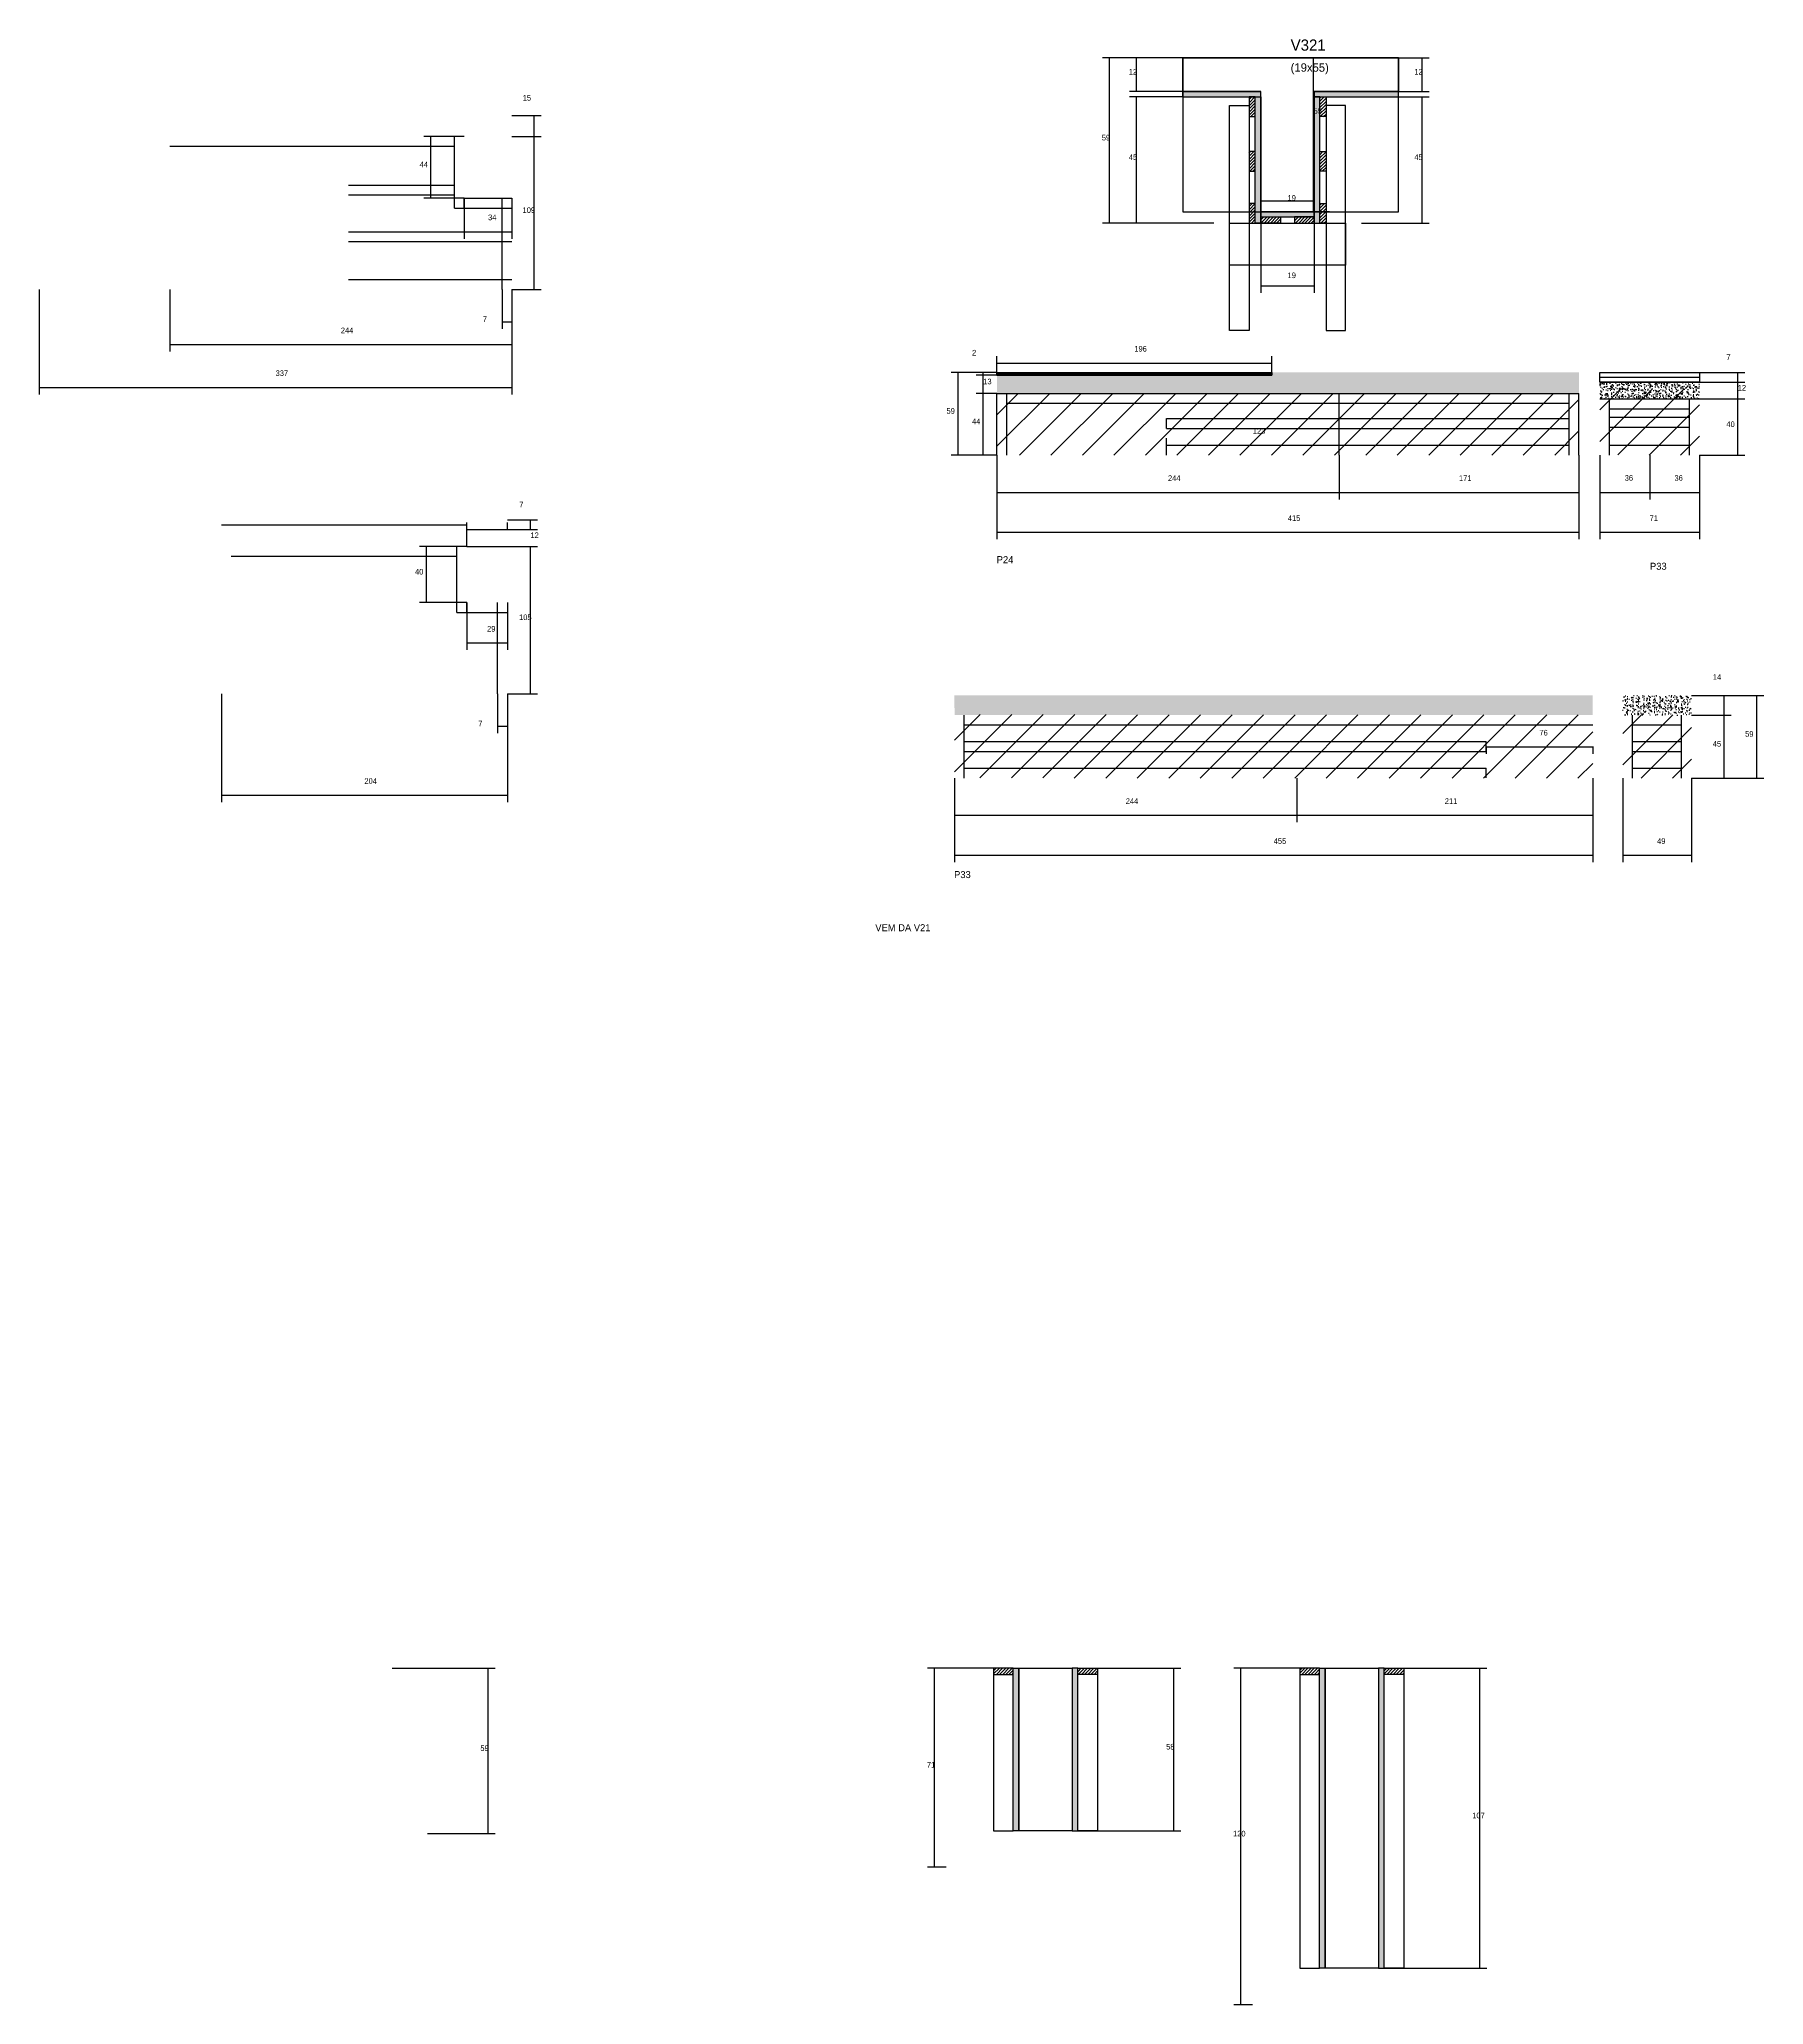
# Model space of a CAD drawing. Header units: metres. Extents: x 6146 to 7376, y 2215 to 3617.
import ezdxf

# ---------------------------------------------------------------- set-up
doc = ezdxf.new("R2010")
doc.units = ezdxf.units.M
for name, color, linetype in [('CONCRETO', 251, 'Continuous'), ('COTA', 241, 'Continuous'), ('Cota Seção (2x)', 4, 'Continuous'), ('Hachura', 253, 'Continuous'), ('Madeira', 126, 'Continuous'), ('NOMENCLATURA', 7, 'Continuous'), ('Painéis', 200, 'Continuous'), ('REAPROVEITAMENTO', 251, 'Continuous'), ('SARR_2.2x7', 40, 'Continuous'), ('SARR_3.5x7', 81, 'Continuous'), ('SARR_EDITAR', 141, 'Continuous'), ('Texto Seção', 7, 'Continuous')]:
    doc.layers.add(name, color=color, linetype=linetype)

msp = doc.modelspace()

# ---------------------------------------------------------------- hatches: boundary and pattern name
at = {"layer": 'COTA'}
h = msp.add_hatch(dxfattribs=at)
h.set_pattern_fill('AR-CONC', scale=0.03)
h.paths.add_polyline_path([(7024.7, 3377.1), (6828.7, 3377.1), (6828.7, 3377.1), (6828.7, 3364.1), (6828.7, 3364.1), (7243.7, 3364.1), (7243.7, 3364.1), (7243.7, 3379.1), (7243.7, 3379.1), (7024.7, 3379.1), (7024.7, 3379.1), (7024.7, 3377.1)])
h = msp.add_hatch(dxfattribs=at)
h.set_pattern_fill('AR-CONC', scale=0.03)
h.paths.add_polyline_path([(7329.7, 3360.1), (7329.7, 3372.1), (7329.7, 3372.1), (7258.7, 3372.1), (7258.7, 3372.1), (7258.7, 3360.1), (7258.7, 3360.1), (7329.7, 3360.1)])
h = msp.add_hatch(dxfattribs=at)
h.set_pattern_fill('AR-CONC', scale=0.03)
h.paths.add_polyline_path([(7253.6, 3134.7), (7253.6, 3148.7), (7253.6, 3148.7), (6798.3, 3148.7), (6798.3, 3148.7), (6798.6, 3134.7), (6798.6, 3134.7), (7253.6, 3134.7)])
h = msp.add_hatch(dxfattribs=at)
h.set_pattern_fill('AR-CONC', scale=0.03)
h.paths.add_polyline_path([(7324, 3134.7), (7324, 3148.7), (7324, 3148.7), (7275, 3148.7), (7275, 3148.7), (7275, 3134.7), (7275, 3134.7), (7324, 3134.7)])
at = {"layer": 'Hachura'}
h = msp.add_hatch(color=8, dxfattribs=at)
h.dxf.hatch_style = 1
h.paths.add_polyline_path([(7017, 3575.5), (7017, 3579.5), (7017, 3579.5), (6961.4, 3579.5), (6961.4, 3579.5), (6961.4, 3575.5), (6961.4, 3575.5), (7017, 3575.5)])
h = msp.add_hatch(dxfattribs=at)
h.set_pattern_fill('ANSI31', scale=0.5)
h.paths.add_polyline_path([(7008.6, 3561.5), (7013, 3561.5), (7013, 3561.5), (7013, 3575.5), (7013, 3575.5), (7008.6, 3575.5), (7008.6, 3575.5), (7008.6, 3561.5)])
h = msp.add_hatch(color=8, dxfattribs=at)
h.dxf.hatch_style = 1
h.paths.add_polyline_path([(7013, 3575.5), (7017, 3575.5), (7017, 3575.5), (7017, 3485.5), (7017, 3485.5), (7013, 3485.5), (7013, 3485.5), (7013, 3575.5)])
h = msp.add_hatch(color=8, dxfattribs=at)
h.dxf.hatch_style = 1
h.paths.add_polyline_path([(7115, 3575.5), (7115, 3579.5), (7115, 3579.5), (7055, 3579.5), (7055, 3579.5), (7055, 3575.5), (7055, 3575.5), (7115, 3575.5)])
h = msp.add_hatch(color=8, dxfattribs=at)
h.dxf.hatch_style = 1
h.paths.add_polyline_path([(7059, 3575.5), (7055, 3575.5), (7055, 3575.5), (7055, 3485.5), (7055, 3485.5), (7059, 3485.5), (7059, 3485.5), (7059, 3575.5)])
h = msp.add_hatch(dxfattribs=at)
h.set_pattern_fill('ANSI31', scale=0.5)
h.paths.add_polyline_path([(7063.4, 3561.5), (7059, 3561.5), (7059, 3561.5), (7059, 3575.5), (7059, 3575.5), (7063.4, 3575.5), (7063.4, 3575.5), (7063.4, 3561.5)])
h = msp.add_hatch(dxfattribs=at)
h.set_pattern_fill('ANSI31', scale=0.5)
h.paths.add_polyline_path([(7008.6, 3522.5), (7013, 3522.5), (7013, 3522.5), (7013, 3536.5), (7013, 3536.5), (7008.6, 3536.5), (7008.6, 3536.5), (7008.6, 3522.5)])
h = msp.add_hatch(dxfattribs=at)
h.set_pattern_fill('ANSI31', scale=0.5)
h.paths.add_polyline_path([(7063.4, 3522.5), (7059, 3522.5), (7059, 3522.5), (7059, 3536.5), (7059, 3536.5), (7063.4, 3536.5), (7063.4, 3536.5), (7063.4, 3522.5)])
h = msp.add_hatch(dxfattribs=at)
h.set_pattern_fill('ANSI31', scale=0.5)
h.paths.add_polyline_path([(7008.6, 3485.5), (7013, 3485.5), (7013, 3485.5), (7013, 3499.5), (7013, 3499.5), (7008.6, 3499.5), (7008.6, 3499.5), (7008.6, 3485.5)])
h = msp.add_hatch(color=8, dxfattribs=at)
h.dxf.hatch_style = 1
h.paths.add_polyline_path([(7055, 3489.9), (7055, 3493.5), (7055, 3493.5), (7017, 3493.5), (7017, 3493.5), (7017, 3489.9), (7017, 3489.9), (7055, 3489.9)])
h = msp.add_hatch(dxfattribs=at)
h.set_pattern_fill('ANSI31', scale=0.5)
h.paths.add_polyline_path([(7063.4, 3485.5), (7059, 3485.5), (7059, 3485.5), (7059, 3499.5), (7059, 3499.5), (7063.4, 3499.5), (7063.4, 3499.5), (7063.4, 3485.5)])
h = msp.add_hatch(dxfattribs=at)
h.set_pattern_fill('ANSI31', scale=0.5)
h.paths.add_polyline_path([(7017, 3485.5), (7017, 3489.9), (7017, 3489.9), (7031, 3489.9), (7031, 3489.9), (7031, 3485.5), (7031, 3485.5), (7017, 3485.5)])
h = msp.add_hatch(dxfattribs=at)
h.set_pattern_fill('ANSI31', scale=0.5)
h.paths.add_polyline_path([(7055, 3485.5), (7055, 3489.9), (7055, 3489.9), (7041, 3489.9), (7041, 3489.9), (7041, 3485.5), (7041, 3485.5), (7055, 3485.5)])
h = msp.add_hatch(dxfattribs=at)
h.set_pattern_fill('ANSI31', scale=0.5)
h.paths.add_polyline_path([(6840.4, 2450.5), (6840.4, 2454.9), (6840.4, 2454.9), (6826.4, 2454.9), (6826.4, 2454.9), (6826.4, 2450.5), (6826.4, 2450.5), (6840.4, 2450.5)])
h = msp.add_hatch(color=8, dxfattribs=at)
h.dxf.hatch_style = 1
h.paths.add_polyline_path([(6840.4, 2338.9), (6844.4, 2338.9), (6844.4, 2338.9), (6844.4, 2454.9), (6844.4, 2454.9), (6840.4, 2454.9), (6840.4, 2454.9), (6840.4, 2338.9)])
h = msp.add_hatch(color=8, dxfattribs=at)
h.dxf.hatch_style = 1
h.paths.add_polyline_path([(6882.4, 2338.9), (6886.4, 2338.9), (6886.4, 2338.9), (6886.4, 2454.9), (6886.4, 2454.9), (6882.4, 2454.9), (6882.4, 2454.9), (6882.4, 2338.9)])
h = msp.add_hatch(dxfattribs=at)
h.set_pattern_fill('ANSI31', scale=0.5)
h.paths.add_polyline_path([(6886.4, 2450.5), (6886.4, 2454.9), (6886.4, 2454.9), (6900.4, 2454.9), (6900.4, 2454.9), (6900.4, 2450.5), (6900.4, 2450.5), (6886.4, 2450.5)])
h = msp.add_hatch(dxfattribs=at)
h.set_pattern_fill('ANSI31', scale=0.5)
h.paths.add_polyline_path([(7058.8, 2450.5), (7058.8, 2454.9), (7058.8, 2454.9), (7044.8, 2454.9), (7044.8, 2454.9), (7044.8, 2450.5), (7044.8, 2450.5), (7058.8, 2450.5)])
h = msp.add_hatch(color=8, dxfattribs=at)
h.dxf.hatch_style = 1
h.paths.add_polyline_path([(7058.8, 2240.9), (7062.8, 2240.9), (7062.8, 2240.9), (7062.8, 2454.9), (7062.8, 2454.9), (7058.8, 2454.9), (7058.8, 2454.9), (7058.8, 2240.9)])
h = msp.add_hatch(color=8, dxfattribs=at)
h.dxf.hatch_style = 1
h.paths.add_polyline_path([(7100.8, 2240.9), (7104.8, 2240.9), (7104.8, 2240.9), (7104.8, 2454.9), (7104.8, 2454.9), (7100.8, 2454.9), (7100.8, 2454.9), (7100.8, 2240.9)])
h = msp.add_hatch(dxfattribs=at)
h.set_pattern_fill('ANSI31', scale=0.5)
h.paths.add_polyline_path([(7104.8, 2450.5), (7104.8, 2454.9), (7104.8, 2454.9), (7118.8, 2454.9), (7118.8, 2454.9), (7118.8, 2450.5), (7118.8, 2450.5), (7104.8, 2450.5)])
at = {"layer": 'REAPROVEITAMENTO'}
h = msp.add_hatch(dxfattribs=at)
h.set_pattern_fill('ANSI31', scale=5)
h.paths.add_polyline_path([(7329.7, 3320), (7329.7, 3367.2), (7329.7, 3367.2), (7258.7, 3367.3), (7258.7, 3367.3), (7258.7, 3320.2), (7258.7, 3320.2), (7329.7, 3320)])
h = msp.add_hatch(dxfattribs=at)
h.set_pattern_fill('ANSI31', scale=5)
h.paths.add_polyline_path([(7243.7, 3320.1), (7243.7, 3364.1), (7243.7, 3364.1), (6828.7, 3364.1), (6828.7, 3364.1), (6828.7, 3320.1), (6828.7, 3320.1), (7243.7, 3320.1)])
h = msp.add_hatch(dxfattribs=at)
h.set_pattern_fill('ANSI31', scale=5)
h.paths.add_polyline_path([(7253.6, 3089.7), (7253.6, 3134.8), (7253.6, 3134.8), (6798.6, 3135), (6798.6, 3135), (6798.6, 3089.8), (6798.6, 3089.8), (7253.6, 3089.7)])
h = msp.add_hatch(dxfattribs=at)
h.set_pattern_fill('ANSI31', scale=5)
h.paths.add_polyline_path([(7324, 3089.7), (7324, 3134.8), (7324, 3134.8), (7275, 3135), (7275, 3135), (7275, 3089.8), (7275, 3089.8), (7324, 3089.7)])

# ---------------------------------------------------------------- linework, layer by layer
at = {"layer": 'CONCRETO'}
for points in [[(6961.4, 3579.5), (6961.4, 3603.5), (7115, 3603.5), (7115, 3579.5), (7055, 3579.5), (7055, 3493.5), (7017, 3493.5), (7017, 3579.5)], [(6961.4, 3493.5), (7115, 3493.5), (7115, 3603.5), (6961.4, 3603.5)], [(6844.4, 2454.9), (6844.4, 2454.9), (6882.4, 2454.9), (6882.4, 2426.9), (6882.4, 2426.9), (6882.4, 2338.9), (6844.4, 2338.9), (6844.4, 2454.9)], [(7062.8, 2454.9), (7062.8, 2454.9), (7100.8, 2454.9), (7100.8, 2426.9), (7100.8, 2426.9), (7100.8, 2240.9), (7062.8, 2240.9), (7062.8, 2454.9)]]:
    msp.add_lwpolyline(points, close=True, dxfattribs=at)
at = {"layer": 'COTA'}
for p, q in [((6961.4, 3603.5), (6904, 3603.5)), ((6909, 3485.5), (6909, 3603.5)), ((6961.4, 3603.5), (6923.3, 3603.5)), ((6928.3, 3579.5), (6928.3, 3603.5)), ((7115, 3603.5), (7136.9, 3603.5)), ((7131.9, 3579.5), (7131.9, 3603.5)), ((6961.4, 3579.5), (6923.3, 3579.5)), ((6961.4, 3575.5), (6923.3, 3575.5)), ((6928.3, 3485.5), (6928.3, 3575.5)), ((7115, 3579.5), (7136.9, 3579.5)), ((7115, 3575.5), (7136.9, 3575.5)), ((7131.9, 3485.5), (7131.9, 3575.5)), ((6482.9, 3562.3), (6503.7, 3562.3)), ((6498.7, 3547.3), (6498.7, 3562.3)), ((6448.9, 3547.3), (6420.1, 3547.3)), ((6425.1, 3503.3), (6425.1, 3547.3)), ((6482.9, 3547.3), (6503.7, 3547.3)), ((6482.9, 3547.3), (6503.7, 3547.3)), ((6498.7, 3438.3), (6498.7, 3547.3)), ((6448.9, 3503.3), (6420.1, 3503.3)), ((6448.9, 3503.3), (6448.9, 3474.4)), ((6482.9, 3503.3), (6482.9, 3474.4)), ((6448.9, 3479.4), (6482.9, 3479.4)), ((6983.4, 3485.5), (6904, 3485.5)), ((6983.4, 3485.5), (6923.3, 3485.5)), ((7017, 3485.5), (7017, 3435.8)), ((7055, 3485.5), (7055, 3435.8)), ((7088.6, 3485.5), (7136.9, 3485.5)), ((6145.9, 3438.3), (6145.9, 3363.2)), ((6238.9, 3438.3), (6238.9, 3393.9)), ((6475.9, 3438.3), (6475.9, 3410.1)), ((6482.9, 3438.3), (6482.9, 3393.9)), ((6482.9, 3438.3), (6482.9, 3363.2)), ((6482.9, 3438.3), (6503.7, 3438.3)), ((6482.9, 3438.3), (6482.9, 3410.1)), ((7017, 3440.8), (7055, 3440.8)), ((6475.9, 3415.1), (6482.9, 3415.1)), ((6238.9, 3398.9), (6482.9, 3398.9)), ((6828.7, 3379.1), (6796, 3379.1)), ((6801, 3320.1), (6801, 3379.1)), ((6828.7, 3379.1), (6814, 3379.1)), ((6819, 3377.1), (6819, 3379.1)), ((6828.7, 3379.1), (6828.7, 3390.7)), ((6828.7, 3385.7), (7024.7, 3385.7)), ((7024.7, 3379.1), (7024.7, 3390.7)), ((7329.7, 3379.1), (7362, 3379.1)), ((7357, 3372.1), (7357, 3379.1)), ((6145.9, 3368.2), (6482.9, 3368.2)), ((6828.7, 3377.1), (6814, 3377.1)), ((6828.7, 3377.1), (6814, 3377.1)), ((6819, 3364.1), (6819, 3377.1)), ((7329.7, 3372.1), (7362, 3372.1)), ((7329.7, 3372.1), (7362, 3372.1)), ((7357, 3360.1), (7357, 3372.1)), ((6828.7, 3364.1), (6814, 3364.1)), ((6828.7, 3364.1), (6814, 3364.1)), ((6819, 3320.1), (6819, 3364.1)), ((7329.7, 3360.1), (7362, 3360.1)), ((7329.7, 3360.1), (7362, 3360.1)), ((7357, 3320.1), (7357, 3360.1)), ((6949.7, 3327.1), (6949.7, 3332.1)), ((6949.7, 3327.1), (7072.7, 3327.1)), ((7072.7, 3327.1), (7072.7, 3332.1)), ((6828.7, 3320.1), (6796, 3320.1)), ((6828.7, 3320.1), (6814, 3320.1)), ((6828.7, 3320.1), (6828.7, 3288.5)), ((6828.7, 3320.1), (6828.7, 3260)), ((7072.7, 3320.1), (7072.7, 3288.5)), ((7072.7, 3320.1), (7072.7, 3288.5)), ((7243.7, 3320.1), (7243.7, 3288.5)), ((7243.7, 3320.1), (7243.7, 3260)), ((7258.7, 3320.1), (7258.7, 3288.5)), ((7258.7, 3320.1), (7258.7, 3260)), ((7294.2, 3320.1), (7294.2, 3288.5)), ((7294.2, 3320.1), (7294.2, 3288.5)), ((7329.7, 3320.1), (7329.7, 3288.5)), ((7329.7, 3320.1), (7329.7, 3260)), ((7329.7, 3320.1), (7362, 3320.1)), ((6828.7, 3293.5), (7072.7, 3293.5)), ((7072.7, 3293.5), (7243.7, 3293.5)), ((7258.7, 3293.5), (7294.2, 3293.5)), ((7294.2, 3293.5), (7329.7, 3293.5)), ((6450.7, 3254.9), (6450.7, 3271.9)), ((6450.7, 3266.9), (6479.7, 3266.9)), ((6479.7, 3273.9), (6501.1, 3273.9)), ((6479.7, 3266.9), (6479.7, 3271.9)), ((6479.7, 3266.9), (6501.1, 3266.9)), ((6496.1, 3266.9), (6496.1, 3273.9)), ((6450.7, 3254.9), (6416.9, 3254.9)), ((6421.9, 3214.9), (6421.9, 3254.9)), ((6450.7, 3254.9), (6501.1, 3254.9)), ((6496.1, 3149.9), (6496.1, 3254.9)), ((6828.7, 3265), (7243.7, 3265)), ((7258.7, 3265), (7329.7, 3265)), ((6450.7, 3214.9), (6416.9, 3214.9)), ((6450.7, 3214.9), (6450.7, 3181.1)), ((6479.7, 3214.9), (6479.7, 3181.1)), ((6450.7, 3186.1), (6479.7, 3186.1)), ((6275.7, 3149.9), (6275.7, 3072.5)), ((6472.7, 3149.9), (6472.7, 3121.7)), ((6479.7, 3149.9), (6479.7, 3072.5)), ((6479.7, 3149.9), (6501.1, 3149.9)), ((6479.7, 3149.9), (6479.7, 3121.7)), ((7324, 3148.7), (7352.4, 3148.7)), ((7324, 3148.7), (7375.5, 3148.7)), ((7347.4, 3134.7), (7347.4, 3148.7)), ((7370.5, 3089.7), (7370.5, 3148.7)), ((6472.7, 3126.7), (6479.7, 3126.7)), ((7324, 3134.7), (7352.4, 3134.7)), ((7324, 3134.7), (7352.4, 3134.7)), ((7347.4, 3089.7), (7347.4, 3134.7)), ((7177.6, 3112.2), (7177.6, 3107)), ((7177.6, 3112), (7253.6, 3112)), ((7253.6, 3112.2), (7253.6, 3107)), ((6798.6, 3089.7), (6798.6, 3058.2)), ((6798.6, 3089.7), (6798.6, 3029.7)), ((7042.6, 3089.7), (7042.6, 3058.2)), ((7042.6, 3089.7), (7042.6, 3058.2)), ((7253.6, 3089.7), (7253.6, 3058.2)), ((7253.6, 3089.7), (7253.6, 3029.7)), ((7275, 3089.7), (7275, 3029.7)), ((7324, 3089.7), (7352.4, 3089.7)), ((7324, 3089.7), (7375.5, 3089.7)), ((7324, 3089.7), (7324, 3029.7)), ((6275.7, 3077.5), (6479.7, 3077.5)), ((6798.6, 3063.2), (7042.6, 3063.2)), ((7042.6, 3063.2), (7253.6, 3063.2)), ((6798.6, 3034.7), (7253.6, 3034.7)), ((7275, 3034.7), (7324, 3034.7)), ((6397.4, 2454.9), (6470.9, 2454.9)), ((6465.9, 2336.9), (6465.9, 2454.9)), ((6840.4, 2454.9), (6779.3, 2454.9)), ((6784.3, 2312.9), (6784.3, 2454.9)), ((6886.4, 2454.9), (6959.9, 2454.9)), ((6954.9, 2338.9), (6954.9, 2454.9)), ((7058.8, 2454.9), (6997.6, 2454.9)), ((7002.6, 2214.9), (7002.6, 2454.9)), ((7104.8, 2454.9), (7178.2, 2454.9)), ((7173.2, 2240.9), (7173.2, 2454.9)), ((6422.6, 2336.9), (6470.9, 2336.9)), ((6886.4, 2338.9), (6959.9, 2338.9)), ((6792.6, 2312.9), (6779.3, 2312.9)), ((7104.8, 2240.9), (7178.2, 2240.9)), ((7011, 2214.9), (6997.6, 2214.9))]:
    msp.add_line(p, q, dxfattribs=at)
at = {"layer": 'Cota Seção (2x)'}
for p, q in [((7066, 3603.5), (7049.5, 3603.5)), ((7054.5, 3493.5), (7054.5, 3603.5)), ((7017, 3485.5), (7017, 3506.5)), ((7055, 3485.5), (7055, 3506.5)), ((7017, 3501.5), (7055, 3501.5)), ((7066, 3493.5), (7049.5, 3493.5))]:
    msp.add_line(p, q, dxfattribs=at)
at = {"layer": 'Madeira'}
for points in [[(7008.6, 3561.5), (7013, 3561.5), (7013, 3575.5), (7008.6, 3575.5)], [(7063.4, 3561.5), (7059, 3561.5), (7059, 3575.5), (7063.4, 3575.5)], [(7008.6, 3522.5), (7013, 3522.5), (7013, 3536.5), (7008.6, 3536.5)], [(7063.4, 3522.5), (7059, 3522.5), (7059, 3536.5), (7063.4, 3536.5)], [(7008.6, 3485.5), (7013, 3485.5), (7013, 3499.5), (7008.6, 3499.5)], [(7063.4, 3485.5), (7059, 3485.5), (7059, 3499.5), (7063.4, 3499.5)], [(7017, 3485.5), (7017, 3489.9), (7031, 3489.9), (7031, 3485.5)], [(7055, 3485.5), (7055, 3489.9), (7041, 3489.9), (7041, 3485.5)], [(6840.4, 2450.5), (6840.4, 2454.9), (6826.4, 2454.9), (6826.4, 2450.5)], [(6840.4, 2454.9), (6826.4, 2454.9), (6826.4, 2338.9), (6840.4, 2338.9)], [(6886.4, 2450.5), (6886.4, 2454.9), (6900.4, 2454.9), (6900.4, 2450.5)], [(6886.4, 2454.9), (6900.4, 2454.9), (6900.4, 2338.9), (6886.4, 2338.9)], [(7058.8, 2450.5), (7058.8, 2454.9), (7044.8, 2454.9), (7044.8, 2450.5)], [(7058.8, 2454.9), (7044.8, 2454.9), (7044.8, 2240.9), (7058.8, 2240.9)], [(7104.8, 2450.5), (7104.8, 2454.9), (7118.8, 2454.9), (7118.8, 2450.5)], [(7104.8, 2454.9), (7118.8, 2454.9), (7118.8, 2240.9), (7104.8, 2240.9)]]:
    msp.add_lwpolyline(points, close=True, dxfattribs=at)
at = {"layer": 'Painéis'}
for p, q in [((6961.4, 3579.5), (7017, 3579.5)), ((6961.4, 3575.5), (6961.4, 3579.5)), ((7017, 3575.5), (7017, 3579.5)), ((7017, 3485.5), (7017, 3575.5)), ((7055, 3579.5), (7115, 3579.5)), ((7055, 3575.5), (7055, 3579.5)), ((7055, 3485.5), (7055, 3575.5)), ((7115, 3575.5), (7115, 3579.5)), ((6448.9, 3503.3), (6482.9, 3503.3)), ((7017, 3493.5), (7055, 3493.5)), ((7017, 3489.9), (7017, 3493.5)), ((7055, 3489.9), (7055, 3493.5)), ((6828.7, 3379.1), (7024.7, 3379.1)), ((7258.7, 3379.1), (7329.7, 3379.1)), ((6828.7, 3377.1), (7024.7, 3377.1)), ((7258.7, 3372.1), (7329.7, 3372.1)), ((6828.7, 3364.1), (7243.7, 3364.1)), ((6828.7, 3320.1), (6828.7, 3364.1)), ((7072.7, 3320.1), (7072.7, 3364.1)), ((7243.7, 3320.1), (7243.7, 3364.1)), ((7258.7, 3360.1), (7329.7, 3360.1))]:
    msp.add_line(p, q, dxfattribs=at)
for points in [[(7017, 3575.5), (7017, 3579.5), (6961.4, 3579.5), (6961.4, 3575.5)], [(7013, 3575.5), (7017, 3575.5), (7017, 3485.5), (7013, 3485.5)], [(7115, 3575.5), (7115, 3579.5), (7055, 3579.5), (7055, 3575.5)], [(7059, 3575.5), (7055, 3575.5), (7055, 3485.5), (7059, 3485.5)], [(7055, 3489.9), (7055, 3493.5), (7017, 3493.5), (7017, 3489.9)], [(6828.7, 3379.1), (7024.7, 3379.1), (7024.7, 3377.1), (6828.7, 3377.1)], [(7329.7, 3372.1), (7258.7, 3372.1), (7258.7, 3379.1), (7329.7, 3379.1)], [(6840.4, 2454.9), (6844.4, 2454.9), (6844.4, 2338.9), (6840.4, 2338.9)], [(6886.4, 2454.9), (6882.4, 2454.9), (6882.4, 2338.9), (6886.4, 2338.9)], [(7058.8, 2454.9), (7062.8, 2454.9), (7062.8, 2240.9), (7058.8, 2240.9)], [(7104.8, 2454.9), (7100.8, 2454.9), (7100.8, 2240.9), (7104.8, 2240.9)]]:
    msp.add_lwpolyline(points, close=True, dxfattribs=at)
at = {"layer": 'SARR_2.2x7'}
for p, q in [((6441.9, 3496.3), (6441.9, 3547.3)), ((6238.9, 3540.3), (6441.9, 3540.3)), ((6366.4, 3512.7), (6441.9, 3512.7)), ((6366.4, 3505.7), (6441.9, 3505.7)), ((6441.9, 3496.3), (6448.9, 3496.3)), ((6448.9, 3496.3), (6448.9, 3503.3)), ((6448.9, 3496.3), (6482.9, 3496.3)), ((6475.9, 3438.3), (6475.9, 3503.3)), ((6366.4, 3479.4), (6482.9, 3479.4)), ((6366.4, 3472.4), (6482.9, 3472.4)), ((6366.4, 3445.3), (6482.9, 3445.3)), ((7258.7, 3375.6), (7329.7, 3375.6)), ((6835.7, 3320.1), (6835.7, 3364.1)), ((6835.7, 3357.1), (7072.7, 3357.1)), ((7072.7, 3357.1), (7236.8, 3357.1)), ((7236.8, 3320.1), (7236.8, 3364.1)), ((7265.6, 3320.1), (7265.6, 3360.1)), ((7265.6, 3353.1), (7294.2, 3353.1)), ((7294.2, 3353.1), (7322.7, 3353.1)), ((7322.7, 3320.1), (7322.7, 3360.1)), ((6949.7, 3346.1), (7072.7, 3346.1)), ((6949.7, 3339.1), (6949.7, 3346.1)), ((6949.7, 3339.1), (7072.7, 3339.1)), ((7072.7, 3346.1), (7236.8, 3346.1)), ((7072.7, 3339.1), (7236.8, 3339.1)), ((7265.6, 3347.1), (7294.2, 3347.1)), ((7265.6, 3340.1), (7294.2, 3340.1)), ((7294.2, 3347.1), (7322.7, 3347.1)), ((7294.2, 3340.1), (7322.7, 3340.1)), ((6949.7, 3327.1), (7072.7, 3327.1)), ((6949.7, 3320.1), (6949.7, 3327.1)), ((7072.7, 3327.1), (7236.8, 3327.1)), ((7265.6, 3327.1), (7294.2, 3327.1)), ((7294.2, 3327.1), (7322.7, 3327.1)), ((6275.7, 3270.4), (6450.7, 3270.4)), ((6443.7, 3207.9), (6443.7, 3254.9)), ((6282.7, 3247.9), (6443.7, 3247.9)), ((6450.7, 3207.9), (6450.7, 3214.9)), ((6472.7, 3149.9), (6472.7, 3214.9)), ((6443.7, 3207.9), (6450.7, 3207.9)), ((6450.7, 3207.9), (6479.7, 3207.9)), ((6805.5, 3089.7), (6805.5, 3134.7)), ((6805.5, 3127.7), (7042.6, 3127.7)), ((7042.6, 3127.7), (7253.6, 3127.7)), ((7281.9, 3089.7), (7281.9, 3134.7)), ((7281.9, 3127.7), (7317, 3127.7)), ((7317, 3089.7), (7317, 3134.7)), ((6805.5, 3115.7), (7042.6, 3115.7)), ((7042.6, 3115.7), (7177.6, 3115.7)), ((7177.6, 3108.7), (7177.6, 3115.7)), ((7281.9, 3115.7), (7317, 3115.7)), ((6805.5, 3108.7), (7042.6, 3108.7)), ((7042.6, 3108.7), (7177.6, 3108.7)), ((7281.9, 3108.7), (7317, 3108.7)), ((6805.5, 3096.7), (7042.6, 3096.7)), ((7042.6, 3096.7), (7177.6, 3096.7)), ((7177.6, 3090), (7177.6, 3096.7)), ((7281.9, 3096.7), (7317, 3096.7))]:
    msp.add_line(p, q, dxfattribs=at)
at = {"layer": 'SARR_3.5x7'}
for points in [[(6994.6, 3569.5), (7008.6, 3569.5), (7008.6, 3409), (6994.6, 3409)], [(7077.4, 3569.5), (7063.4, 3569.5), (7063.4, 3409), (7077.4, 3409)], [(6994.6, 3485.5), (7077.4, 3485.5), (7077.4, 3455.5), (6994.6, 3455.5)]]:
    msp.add_lwpolyline(points, close=True, dxfattribs=at)
at = {"layer": 'SARR_EDITAR'}
msp.add_line((6828.7, 3378.1), (7024.7, 3378.1), dxfattribs=at)

# ---------------------------------------------------------------- texts
at = {"layer": 'COTA'}
for s, p in [('12', (6922.8, 3591.5)), ('12', (7126.4, 3591.5)), ('15', (6490.6, 3572.9)), ('59', (6903.5, 3544.5)), ('45', (6922.8, 3530.5)), ('45', (7126.4, 3530.5)), ('44', (6417.1, 3525.3)), ('34', (6465.9, 3487.6)), ('109', (6490.5, 3492.8)), ('19', (7036, 3446.3)), ('244', (6360.9, 3407)), ('7', (6462.2, 3415.1)), ('2', (6811, 3391.1)), ('196', (6926.7, 3393.9)), ('337', (6314.4, 3376.5)), ('7', (7348.9, 3387.9)), ('13', (6819, 3370.6)), ('12', (7357, 3366.1)), ('59', (6792.8, 3349.6)), ('44', (6811, 3342.1)), ('123', (7011.2, 3335.3)), ('40', (7348.9, 3340.1)), ('244', (6950.7, 3301.6)), ('171', (7158.2, 3301.6)), ('36', (7276.4, 3301.8)), ('36', (7311.9, 3301.8)), ('7', (6488.1, 3282.8)), ('415', (7036.2, 3273.1)), ('71', (7294.2, 3273.1)), ('12', (6496.1, 3260.9)), ('40', (6413.8, 3234.9)), ('29', (6465.2, 3194.2)), ('105', (6488, 3202.4)), ('14', (7339.3, 3159.8)), ('7', (6458.9, 3126.7)), ('76', (7215.6, 3120.1)), ('45', (7339.2, 3112.2)), ('59', (7362.3, 3119.2)), ('204', (6377.7, 3085.6)), ('244', (6920.6, 3071.3)), ('211', (7148.1, 3071.3)), ('455', (7026.1, 3042.8)), ('49', (7299.5, 3042.8)), ('59', (6460.4, 2395.9)), ('58', (6949.4, 2396.9)), ('71', (6778.8, 2383.9)), ('107', (7167.7, 2347.9)), ('120', (6997.1, 2334.9))]:
    msp.add_text(s, height=4, dxfattribs=at).set_placement(p)
at = {"layer": 'Cota Seção (2x)'}
for s, p in [('55', (7054.5, 3563.5)), ('19', (7036, 3501.5))]:
    msp.add_text(s, height=4, dxfattribs=at).set_placement(p)
at = {"layer": 'NOMENCLATURA'}
for s, p in [('P24', (6828.6, 3243)), ('P33', (7294.4, 3238.3)), ('P33', (6798.2, 3018.4))]:
    msp.add_text(s, height=5, dxfattribs=at).set_placement(p)
at = {"layer": 'Texto Seção'}
for s, height, p in [('V321', 8, (7038.2, 3608.5)), ('(19x55)', 6, (7038.2, 3593.5)), ('VEM DA V21', 5, (6742, 2980.5))]:
    msp.add_text(s, height=height, dxfattribs=at).set_placement(p)

doc.saveas('drawing.dxf')
